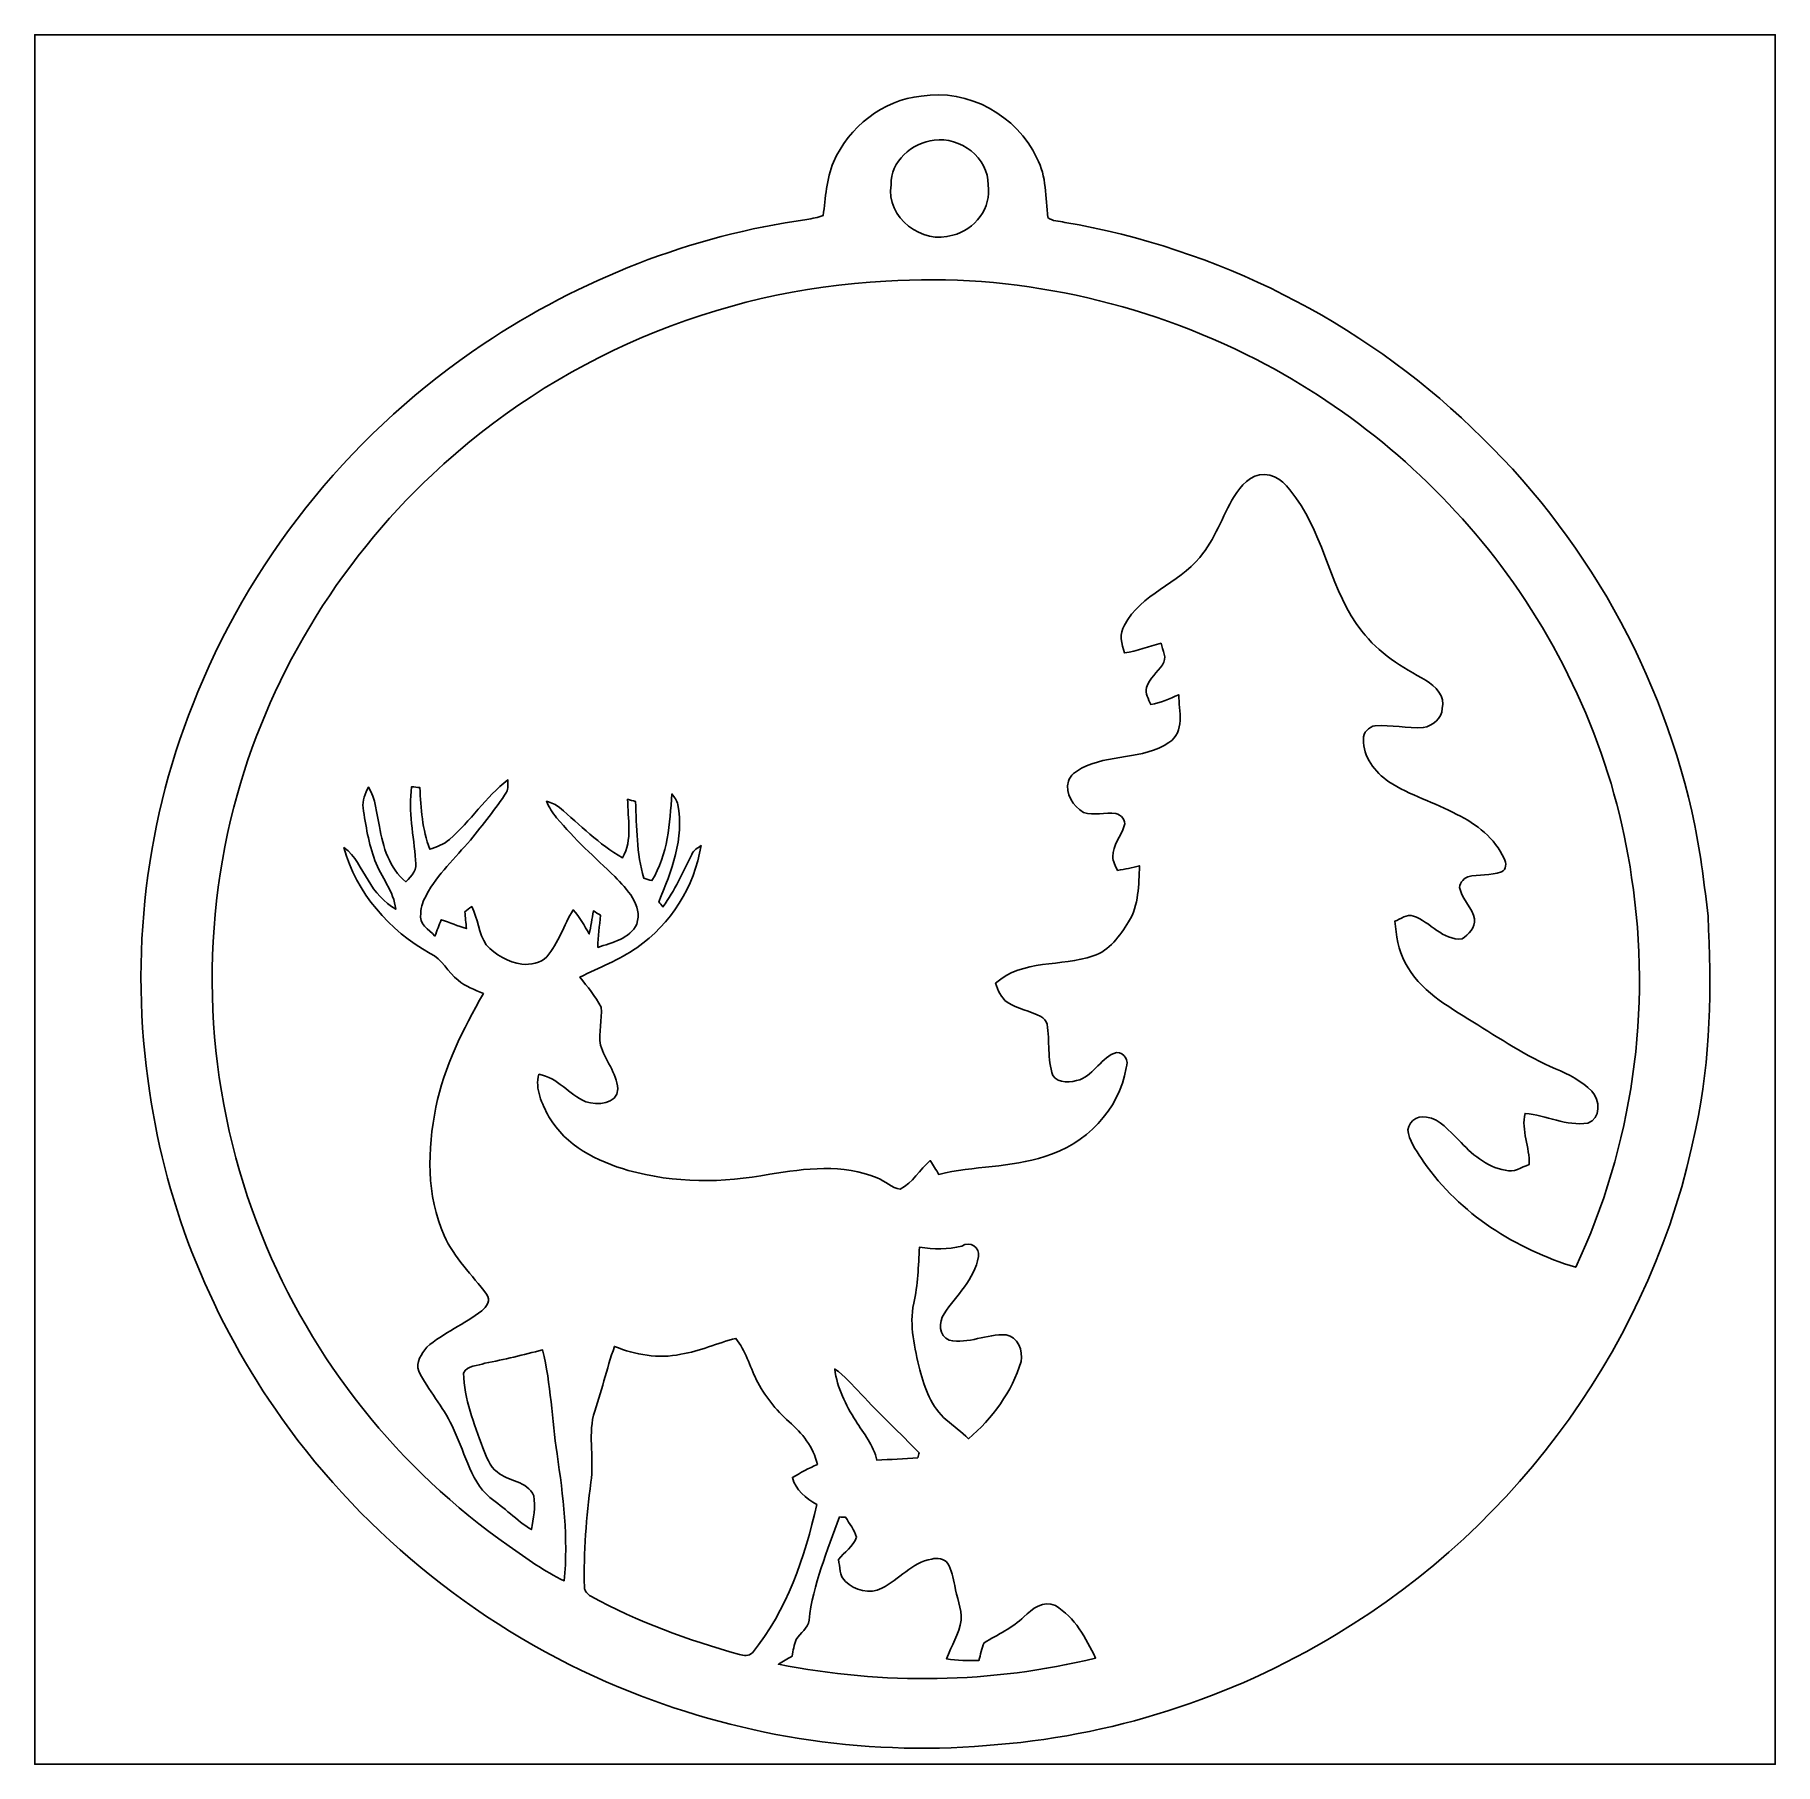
# Model space of a CAD drawing. Header units: centimetres. Extents: x -16.8 to 16.8, y -16.7 to 16.7.
import ezdxf

# ---------------------------------------------------------------- set-up
doc = ezdxf.new("R2010")
doc.units = ezdxf.units.CM
doc.header["$MEASUREMENT"] = 0
doc.layers.add('Layer 1', color=7, linetype='Continuous')

msp = doc.modelspace()

# ---------------------------------------------------------------- linework, layer by layer
at = {"layer": 'Layer 1', "color": 7}
for points, knots in [([(-16.77458, 16.66875), (-16.77458, 16.66875), (16.77458, 16.66875), (16.77458, 16.66875), (16.77458, 16.66875), (16.77458, 16.66875), (16.77458, -16.66875), (16.77458, -16.66875), (16.77458, -16.66875), (16.77458, -16.66875), (-16.77458, -16.66875), (-16.77458, -16.66875), (-16.77458, -16.66875), (-16.77458, -16.66875), (-16.77458, 16.66875), (-16.77458, 16.66875), (-16.77458, 16.66875), (-16.77458, 16.66875), (-16.77458, 16.66875), (-16.77458, 16.66875)], [0, 0, 0, 0, 0.16666667, 0.16666667, 0.16666667, 0.16666667, 0.33333333, 0.33333333, 0.33333333, 0.33333333, 0.5, 0.5, 0.5, 0.5, 0.66666667, 0.66666667, 0.66666667, 0.66666667, 1, 1, 1, 1]), ([(0.31433, 15.48694), (-0.42933, 15.41498), (-1.08232, 14.88969), (-1.37901, 14.21483), (-1.37901, 14.21483), (-1.52012, 13.88992), (-1.52718, 13.52797), (-1.57798, 13.18366), (-1.57798, 13.18366), (-1.67816, 13.14309), (-1.78647, 13.13004), (-1.89159, 13.10957), (-1.89159, 13.10957), (-4.11868, 12.79878), (-6.26392, 11.95529), (-8.12976, 10.70398), (-8.12976, 10.70398), (-10.57028, 9.07803), (-12.51903, 6.71689), (-13.63133, 4.00226), (-13.63133, 4.00226), (-14.64028, 1.5875), (-14.96166, -1.10631), (-14.5609, -3.69147), (-14.5609, -3.69147), (-14.24623, -5.963), (-13.33676, -8.13576), (-12.01526, -10.00372), (-12.01526, -10.00372), (-10.38472, -12.28619), (-8.10895, -14.10688), (-5.51674, -15.18144), (-5.51674, -15.18144), (-3.2893, -16.11489), (-0.83996, -16.51247), (1.56845, -16.30892), (1.56845, -16.30892), (3.94406, -16.14664), (6.27627, -15.40475), (8.31039, -14.16685), (8.31039, -14.16685), (11.83711, -12.06465), (14.44731, -8.45009), (15.24282, -4.4129), (15.24282, -4.4129), (15.53527, -3.07093), (15.54903, -1.68945), (15.47954, -0.3235), (15.47954, -0.3235), (15.41251, 0.26282), (15.34336, 0.85055), (15.22342, 1.4291), (15.22342, 1.4291), (14.62546, 4.34446), (13.09723, 7.05767), (10.92729, 9.09285), (10.92729, 9.09285), (8.78311, 11.15272), (6.01204, 12.55466), (3.08046, 13.05348), (3.08046, 13.05348), (2.96898, 13.07994), (2.84198, 13.07289), (2.75061, 13.14803), (2.75061, 13.14803), (2.71286, 13.53326), (2.72627, 13.9386), (2.54423, 14.29244), (2.54423, 14.29244), (2.16076, 15.11088), (1.21638, 15.63899), (0.31433, 15.48694)], [0, 0, 0, 0, 0.05263158, 0.05263158, 0.05263158, 0.05263158, 0.10526316, 0.10526316, 0.10526316, 0.10526316, 0.15789474, 0.15789474, 0.15789474, 0.15789474, 0.21052632, 0.21052632, 0.21052632, 0.21052632, 0.26315789, 0.26315789, 0.26315789, 0.26315789, 0.31578947, 0.31578947, 0.31578947, 0.31578947, 0.36842105, 0.36842105, 0.36842105, 0.36842105, 0.42105263, 0.42105263, 0.42105263, 0.42105263, 0.47368421, 0.47368421, 0.47368421, 0.47368421, 0.52631579, 0.52631579, 0.52631579, 0.52631579, 0.57894737, 0.57894737, 0.57894737, 0.57894737, 0.63157895, 0.63157895, 0.63157895, 0.63157895, 0.68421053, 0.68421053, 0.68421053, 0.68421053, 0.73684211, 0.73684211, 0.73684211, 0.73684211, 0.78947368, 0.78947368, 0.78947368, 0.78947368, 0.84210526, 0.84210526, 0.84210526, 0.84210526, 0.89473684, 0.89473684, 0.89473684, 0.89473684, 1, 1, 1, 1]), ([(0.56268, 14.63922), (1.06398, 14.70625), (1.60796, 14.29985), (1.60408, 13.77562), (1.60408, 13.77562), (1.67569, 13.33676), (1.34091, 12.90496), (0.91969, 12.80619), (0.91969, 12.80619), (0.33584, 12.61181), (-0.37183, 13.14697), (-0.26705, 13.77597), (-0.26705, 13.77597), (-0.29422, 14.22859), (0.14323, 14.5863), (0.56268, 14.63922)], [0, 0, 0, 0, 0.2, 0.2, 0.2, 0.2, 0.4, 0.4, 0.4, 0.4, 0.6, 0.6, 0.6, 0.6, 1, 1, 1, 1]), ([(-0.37183, 11.91789), (2.0895, 12.08476), (4.58082, 11.5316), (6.77263, 10.40941), (6.77263, 10.40941), (8.61554, 9.46291), (10.23585, 8.09166), (11.48574, 6.44031), (11.48574, 6.44031), (12.79913, 4.68136), (13.6966, 2.60209), (14.00739, 0.42545), (14.00739, 0.42545), (14.39898, -2.11384), (14.02433, -4.76426), (12.93001, -7.08942), (12.93001, -7.08942), (11.77537, -6.74264), (10.69693, -6.06037), (10.00266, -5.06095), (10.00266, -5.06095), (9.88695, -4.88738), (9.75395, -4.71558), (9.70315, -4.50991), (9.70315, -4.50991), (9.64741, -4.31871), (9.8746, -4.14761), (10.0517, -4.19559), (10.0517, -4.19559), (10.32016, -4.23228), (10.48985, -4.46299), (10.67329, -4.63691), (10.67329, -4.63691), (10.916, -4.89832), (11.20669, -5.1562), (11.5697, -5.21723), (11.5697, -5.21723), (11.73692, -5.27085), (11.88191, -5.16361), (12.03007, -5.10893), (12.03007, -5.10893), (12.04912, -4.77696), (11.87238, -4.4517), (11.95387, -4.12221), (11.95387, -4.12221), (12.36239, -4.16137), (12.74762, -4.3755), (13.16567, -4.31024), (13.16567, -4.31024), (13.41896, -4.22769), (13.40062, -3.85904), (13.23763, -3.6957), (13.23763, -3.6957), (13.04466, -3.49532), (12.79313, -3.37009), (12.53984, -3.26425), (12.53984, -3.26425), (11.97575, -3.02154), (11.46457, -2.67723), (10.94387, -2.35585), (10.94387, -2.35585), (10.45527, -2.05176), (9.91623, -1.7526), (9.64424, -1.21955), (9.64424, -1.21955), (9.49819, -0.97861), (9.47879, -0.69215), (9.44069, -0.42086), (9.44069, -0.42086), (9.55569, -0.38065), (9.67281, -0.27164), (9.80228, -0.31926), (9.80228, -0.31926), (10.13178, -0.43286), (10.35967, -0.79304), (10.73891, -0.76094), (10.73891, -0.76094), (10.86062, -0.67381), (10.99714, -0.53975), (10.98127, -0.37571), (10.98127, -0.37571), (10.93505, -0.16616), (10.75902, -0.01446), (10.69975, 0.19015), (10.69975, 0.19015), (10.662, 0.29492), (10.75584, 0.39899), (10.84756, 0.43533), (10.84756, 0.43533), (11.05782, 0.49354), (11.28959, 0.4572), (11.49597, 0.5334), (11.49597, 0.5334), (11.60074, 0.57291), (11.59334, 0.70626), (11.54994, 0.78952), (11.54994, 0.78952), (11.37073, 1.18039), (11.0176, 1.45979), (10.63625, 1.64042), (10.63625, 1.64042), (10.21045, 1.87501), (9.73208, 2.00166), (9.32427, 2.27083), (9.32427, 2.27083), (9.06216, 2.4578), (8.8265, 2.7492), (8.83744, 3.08892), (8.83744, 3.08892), (8.82932, 3.21698), (8.94115, 3.33022), (9.06321, 3.34998), (9.06321, 3.34998), (9.37295, 3.36621), (9.68022, 3.29988), (9.98996, 3.31435), (9.98996, 3.31435), (10.16847, 3.34716), (10.35121, 3.48968), (10.35614, 3.68441), (10.35614, 3.68441), (10.42776, 3.91195), (10.22174, 4.11304), (10.04394, 4.22451), (10.04394, 4.22451), (9.58603, 4.47252), (9.12636, 4.75192), (8.8078, 5.17419), (8.8078, 5.17419), (8.20067, 5.93584), (8.10683, 6.96348), (7.53251, 7.74453), (7.53251, 7.74453), (7.39211, 7.94844), (7.20337, 8.18586), (6.93208, 8.19467), (6.93208, 8.19467), (6.66679, 8.19432), (6.47065, 7.97913), (6.34259, 7.76993), (6.34259, 7.76993), (6.11223, 7.3847), (5.98029, 6.93879), (5.68219, 6.59483), (5.68219, 6.59483), (5.26627, 6.08259), (4.5526, 5.88998), (4.23086, 5.29026), (4.23086, 5.29026), (4.12609, 5.12692), (4.17266, 4.92407), (4.23263, 4.75262), (4.23263, 4.75262), (4.47463, 4.78649), (4.70006, 4.8835), (4.93677, 4.93959), (4.93677, 4.93959), (4.96535, 4.80836), (5.06236, 4.64785), (4.96323, 4.52649), (4.96323, 4.52649), (4.86516, 4.37903), (4.71064, 4.26297), (4.65843, 4.08728), (4.65843, 4.08728), (4.62421, 3.97228), (4.69829, 3.86362), (4.73675, 3.7592), (4.73675, 3.7592), (4.92689, 3.78989), (5.10117, 3.87068), (5.27579, 3.94688), (5.27579, 3.94688), (5.28214, 3.63467), (5.40067, 3.23638), (5.08882, 3.02613), (5.08882, 3.02613), (4.58823, 2.68393), (3.92536, 2.81129), (3.39972, 2.52871), (3.39972, 2.52871), (3.30024, 2.46839), (3.18523, 2.39959), (3.14995, 2.28), (3.14995, 2.28), (3.07693, 2.04188), (3.24591, 1.79987), (3.43958, 1.67816), (3.43958, 1.67816), (3.64137, 1.61502), (3.85727, 1.68028), (4.06365, 1.65664), (4.06365, 1.65664), (4.16631, 1.63795), (4.26685, 1.52576), (4.22628, 1.41817), (4.22628, 1.41817), (4.16666, 1.21497), (4.00438, 1.04916), (4.00509, 0.82762), (4.00509, 0.82762), (4.00473, 0.7306), (4.05906, 0.64594), (4.09787, 0.56021), (4.09787, 0.56021), (4.23933, 0.58385), (4.38115, 0.61348), (4.52014, 0.65017), (4.52014, 0.65017), (4.50674, 0.28363), (4.5085, -0.10724), (4.31094, -0.43039), (4.31094, -0.43039), (4.14549, -0.69921), (3.94088, -0.98425), (3.62797, -1.08867), (3.62797, -1.08867), (3.00919, -1.30175), (2.2673, -1.14441), (1.74625, -1.61466), (1.74625, -1.61466), (1.79211, -1.74943), (1.84997, -1.89054), (1.96674, -1.98049), (1.96674, -1.98049), (2.17064, -2.10009), (2.40418, -2.15265), (2.61585, -2.25601), (2.61585, -2.25601), (2.67229, -2.28847), (2.7245, -2.33892), (2.73967, -2.40489), (2.73967, -2.40489), (2.79047, -2.73226), (2.74285, -3.07552), (2.84868, -3.39443), (2.84868, -3.39443), (2.96192, -3.55635), (3.20393, -3.52531), (3.36867, -3.47416), (3.36867, -3.47416), (3.65548, -3.37079), (3.78178, -3.03601), (4.07917, -2.94675), (4.07917, -2.94675), (4.22663, -2.94393), (4.32364, -3.11079), (4.26402, -3.24732), (4.26402, -3.24732), (4.12856, -4.05624), (3.47768, -4.72828), (2.69663, -4.95159), (2.69663, -4.95159), (2.03376, -5.17066), (1.32539, -5.13574), (0.65158, -5.29943), (0.65158, -5.29943), (0.5969, -5.21088), (0.54363, -5.12163), (0.48824, -5.03379), (0.48824, -5.03379), (0.28293, -5.20418), (0.15028, -5.46276), (-0.09349, -5.58341), (-0.09349, -5.58341), (-0.25823, -5.56331), (-0.38206, -5.42678), (-0.53481, -5.36857), (-0.53481, -5.36857), (-1.19239, -5.09094), (-1.92511, -5.18407), (-2.60738, -5.29555), (-2.60738, -5.29555), (-3.50696, -5.46911), (-4.44853, -5.47123), (-5.334, -5.22182), (-5.334, -5.22182), (-5.93266, -5.0479), (-6.54438, -4.74698), (-6.86611, -4.18677), (-6.86611, -4.18677), (-6.99417, -3.937), (-7.14022, -3.65407), (-7.05661, -3.36797), (-7.05661, -3.36797), (-6.69749, -3.43323), (-6.47735, -3.75814), (-6.15562, -3.89749), (-6.15562, -3.89749), (-5.92878, -3.96275), (-5.55907, -3.96169), (-5.53261, -3.64772), (-5.53261, -3.64772), (-5.56507, -3.34222), (-5.77921, -3.0928), (-5.87234, -2.8067), (-5.87234, -2.8067), (-5.90479, -2.56364), (-5.83459, -2.31669), (-5.85611, -2.07363), (-5.85611, -2.07363), (-5.96971, -1.86549), (-6.12105, -1.6824), (-6.26569, -1.49613), (-6.26569, -1.49613), (-5.89739, -1.3148), (-5.50933, -1.16805), (-5.17243, -0.92886), (-5.17243, -0.92886), (-4.51097, -0.47907), (-4.058, 0.24906), (-3.93065, 1.03823), (-3.93065, 1.03823), (-3.99944, 0.99307), (-4.07846, 0.95038), (-4.11233, 0.87066), (-4.11233, 0.87066), (-4.27496, 0.52211), (-4.43971, 0.17216), (-4.66549, -0.14182), (-4.66549, -0.14182), (-4.69194, -0.10866), (-4.71805, -0.0762), (-4.74451, -0.04339), (-4.74451, -0.04339), (-4.49509, 0.5461), (-4.25873, 1.17828), (-4.37762, 1.83056), (-4.37762, 1.83056), (-4.39526, 1.90888), (-4.44676, 1.97238), (-4.49404, 2.03482), (-4.49404, 2.03482), (-4.53355, 1.46473), (-4.56918, 0.8636), (-4.87998, 0.36407), (-4.87998, 0.36407), (-4.93148, 0.37959), (-4.98263, 0.39476), (-5.03414, 0.40958), (-5.03414, 0.40958), (-5.17913, 0.88971), (-5.16819, 1.39383), (-5.19677, 1.88948), (-5.19677, 1.88948), (-5.24686, 1.90394), (-5.29661, 1.91876), (-5.34635, 1.93287), (-5.34635, 1.93287), (-5.34635, 1.55575), (-5.2451, 1.15006), (-5.44583, 0.80257), (-5.44583, 0.80257), (-5.89703, 1.06327), (-6.26357, 1.44004), (-6.65939, 1.77341), (-6.65939, 1.77341), (-6.731, 1.83444), (-6.82025, 1.8669), (-6.90845, 1.89406), (-6.90845, 1.89406), (-6.86541, 1.77659), (-6.79521, 1.67217), (-6.71513, 1.57656), (-6.71513, 1.57656), (-6.37293, 1.16699), (-5.97782, 0.80716), (-5.59082, 0.44168), (-5.59082, 0.44168), (-5.36434, 0.1972), (-5.05284, -0.10442), (-5.17172, -0.47237), (-5.17172, -0.47237), (-5.29978, -0.75706), (-5.65079, -0.83044), (-5.91996, -0.92216), (-5.91996, -0.92216), (-5.92138, -0.71402), (-5.88574, -0.50835), (-5.87022, -0.30163), (-5.87022, -0.30163), (-5.91608, -0.27411), (-5.96159, -0.24659), (-6.00745, -0.21978), (-6.00745, -0.21978), (-6.03321, -0.36795), (-6.05402, -0.51753), (-6.08789, -0.66428), (-6.08789, -0.66428), (-6.18314, -0.50483), (-6.2671, -0.3362), (-6.3948, -0.19932), (-6.3948, -0.19932), (-6.5786, -0.49248), (-6.67773, -0.83749), (-6.90704, -1.10208), (-6.90704, -1.10208), (-7.02345, -1.2379), (-7.21889, -1.25942), (-7.38611, -1.24813), (-7.38611, -1.24813), (-7.64999, -1.21214), (-7.89376, -1.06998), (-8.07085, -0.87383), (-8.07085, -0.87383), (-8.22254, -0.65123), (-8.22854, -0.37006), (-8.35272, -0.13511), (-8.35272, -0.13511), (-8.39682, -0.16863), (-8.44021, -0.20285), (-8.48431, -0.23707), (-8.48431, -0.23707), (-8.47513, -0.34361), (-8.46349, -0.45367), (-8.45361, -0.56127), (-8.45361, -0.56127), (-8.61801, -0.51082), (-8.77535, -0.44062), (-8.94009, -0.39123), (-8.94009, -0.39123), (-8.98137, -0.4953), (-9.02159, -0.59972), (-9.0611, -0.70485), (-9.0611, -0.70485), (-9.18104, -0.57856), (-9.38142, -0.47343), (-9.33238, -0.26353), (-9.33238, -0.26353), (-9.33944, -0.13723), (-9.28088, -0.02011), (-9.22443, 0.08819), (-9.22443, 0.08819), (-9.00853, 0.49036), (-8.67057, 0.80186), (-8.37847, 1.14582), (-8.37847, 1.14582), (-8.14105, 1.44992), (-7.88705, 1.74308), (-7.68209, 2.07081), (-7.68209, 2.07081), (-7.64046, 2.14136), (-7.65775, 2.22709), (-7.65528, 2.3047), (-7.65528, 2.3047), (-8.08461, 1.97908), (-8.37389, 1.50954), (-8.78099, 1.15958), (-8.78099, 1.15958), (-8.88929, 1.06433), (-9.02653, 1.01071), (-9.1627, 0.96979), (-9.1627, 0.96979), (-9.30134, 1.34973), (-9.3345, 1.75542), (-9.35002, 2.15618), (-9.35002, 2.15618), (-9.40364, 2.16218), (-9.45727, 2.16782), (-9.51089, 2.17346), (-9.51089, 2.17346), (-9.57898, 1.69827), (-9.46468, 1.22978), (-9.43786, 0.75777), (-9.43786, 0.75777), (-9.38565, 0.58208), (-9.51583, 0.45579), (-9.6199, 0.34219), (-9.6199, 0.34219), (-9.94339, 0.60008), (-10.06263, 1.01529), (-10.13001, 1.40511), (-10.13001, 1.40511), (-10.18822, 1.66158), (-10.19775, 1.94063), (-10.34344, 2.16782), (-10.34344, 2.16782), (-10.40518, 2.04435), (-10.46868, 1.90888), (-10.44504, 1.76671), (-10.44504, 1.76671), (-10.39777, 1.42381), (-10.33639, 1.07844), (-10.21821, 0.75177), (-10.21821, 0.75177), (-10.09826, 0.43286), (-9.85273, 0.1591), (-9.81675, -0.18944), (-9.81675, -0.18944), (-10.04041, -0.05256), (-10.21962, 0.1464), (-10.35085, 0.37183), (-10.35085, 0.37183), (-10.49479, 0.58702), (-10.58933, 0.85231), (-10.81476, 1.00013), (-10.81476, 1.00013), (-10.5851, 0.12665), (-9.93211, -0.60149), (-9.15458, -1.03964), (-9.15458, -1.03964), (-8.91893, -1.15006), (-8.81345, -1.40229), (-8.61378, -1.5561), (-8.61378, -1.5561), (-8.47443, -1.68134), (-8.29381, -1.73637), (-8.12729, -1.81398), (-8.12729, -1.81398), (-8.51782, -2.50261), (-8.88859, -3.22051), (-9.04099, -4.00473), (-9.04099, -4.00473), (-9.21173, -4.82071), (-9.22584, -5.70548), (-8.8833, -6.48018), (-8.8833, -6.48018), (-8.68856, -6.90845), (-8.34214, -7.23618), (-8.06732, -7.61012), (-8.06732, -7.61012), (-7.97631, -7.71807), (-8.06415, -7.85636), (-8.15975, -7.92621), (-8.15975, -7.92621), (-8.49171, -8.19185), (-8.89847, -8.3499), (-9.21844, -8.63247), (-9.21844, -8.63247), (-9.32145, -8.75841), (-9.43681, -8.91963), (-9.37401, -9.09249), (-9.37401, -9.09249), (-9.18986, -9.4615), (-8.90446, -9.77089), (-8.73196, -10.14659), (-8.73196, -10.14659), (-8.49595, -10.60838), (-8.40493, -11.16789), (-8.00488, -11.52807), (-8.00488, -11.52807), (-7.72583, -11.71893), (-7.48947, -11.96728), (-7.20302, -12.14755), (-7.20302, -12.14755), (-7.15786, -11.93341), (-7.12505, -11.71011), (-7.15433, -11.49315), (-7.15433, -11.49315), (-7.28274, -11.20457), (-7.64505, -11.22221), (-7.86024, -11.03595), (-7.86024, -11.03595), (-8.01617, -10.92729), (-8.06591, -10.73362), (-8.13682, -10.56852), (-8.13682, -10.56852), (-8.31003, -10.10497), (-8.49665, -9.62942), (-8.50865, -9.12918), (-8.50865, -9.12918), (-8.44515, -8.97255), (-8.22784, -8.99901), (-8.09872, -8.94115), (-8.09872, -8.94115), (-7.72478, -8.86883), (-7.35577, -8.77641), (-6.98676, -8.68327), (-6.98676, -8.68327), (-6.82272, -9.34014), (-6.80755, -10.02065), (-6.70736, -10.68776), (-6.70736, -10.68776), (-6.58777, -11.49562), (-6.49111, -12.31512), (-6.56802, -13.13251), (-6.56802, -13.13251), (-6.95254, -12.96247), (-7.28486, -12.69753), (-7.63305, -12.46752), (-7.63305, -12.46752), (-9.75219, -10.98127), (-11.43635, -8.8773), (-12.40014, -6.47347), (-12.40014, -6.47347), (-13.45177, -3.87385), (-13.64333, -0.93133), (-12.93566, 1.78294), (-12.93566, 1.78294), (-12.30524, 4.22663), (-10.94811, 6.46747), (-9.11084, 8.19362), (-9.11084, 8.19362), (-6.76099, 10.41682), (-3.60327, 11.76373), (-0.37183, 11.91789)], [0, 0, 0, 0, 0.00666667, 0.00666667, 0.00666667, 0.00666667, 0.01333333, 0.01333333, 0.01333333, 0.01333333, 0.02, 0.02, 0.02, 0.02, 0.02666667, 0.02666667, 0.02666667, 0.02666667, 0.03333333, 0.03333333, 0.03333333, 0.03333333, 0.04, 0.04, 0.04, 0.04, 0.04666667, 0.04666667, 0.04666667, 0.04666667, 0.05333333, 0.05333333, 0.05333333, 0.05333333, 0.06, 0.06, 0.06, 0.06, 0.06666667, 0.06666667, 0.06666667, 0.06666667, 0.07333333, 0.07333333, 0.07333333, 0.07333333, 0.08, 0.08, 0.08, 0.08, 0.08666667, 0.08666667, 0.08666667, 0.08666667, 0.09333333, 0.09333333, 0.09333333, 0.09333333, 0.1, 0.1, 0.1, 0.1, 0.10666667, 0.10666667, 0.10666667, 0.10666667, 0.11333333, 0.11333333, 0.11333333, 0.11333333, 0.12, 0.12, 0.12, 0.12, 0.12666667, 0.12666667, 0.12666667, 0.12666667, 0.13333333, 0.13333333, 0.13333333, 0.13333333, 0.14, 0.14, 0.14, 0.14, 0.14666667, 0.14666667, 0.14666667, 0.14666667, 0.15333333, 0.15333333, 0.15333333, 0.15333333, 0.16, 0.16, 0.16, 0.16, 0.16666667, 0.16666667, 0.16666667, 0.16666667, 0.17333333, 0.17333333, 0.17333333, 0.17333333, 0.18, 0.18, 0.18, 0.18, 0.18666667, 0.18666667, 0.18666667, 0.18666667, 0.19333333, 0.19333333, 0.19333333, 0.19333333, 0.2, 0.2, 0.2, 0.2, 0.20666667, 0.20666667, 0.20666667, 0.20666667, 0.21333333, 0.21333333, 0.21333333, 0.21333333, 0.22, 0.22, 0.22, 0.22, 0.22666667, 0.22666667, 0.22666667, 0.22666667, 0.23333333, 0.23333333, 0.23333333, 0.23333333, 0.24, 0.24, 0.24, 0.24, 0.24666667, 0.24666667, 0.24666667, 0.24666667, 0.25333333, 0.25333333, 0.25333333, 0.25333333, 0.26, 0.26, 0.26, 0.26, 0.26666667, 0.26666667, 0.26666667, 0.26666667, 0.27333333, 0.27333333, 0.27333333, 0.27333333, 0.28, 0.28, 0.28, 0.28, 0.28666667, 0.28666667, 0.28666667, 0.28666667, 0.29333333, 0.29333333, 0.29333333, 0.29333333, 0.3, 0.3, 0.3, 0.3, 0.30666667, 0.30666667, 0.30666667, 0.30666667, 0.31333333, 0.31333333, 0.31333333, 0.31333333, 0.32, 0.32, 0.32, 0.32, 0.32666667, 0.32666667, 0.32666667, 0.32666667, 0.33333333, 0.33333333, 0.33333333, 0.33333333, 0.34, 0.34, 0.34, 0.34, 0.34666667, 0.34666667, 0.34666667, 0.34666667, 0.35333333, 0.35333333, 0.35333333, 0.35333333, 0.36, 0.36, 0.36, 0.36, 0.36666667, 0.36666667, 0.36666667, 0.36666667, 0.37333333, 0.37333333, 0.37333333, 0.37333333, 0.38, 0.38, 0.38, 0.38, 0.38666667, 0.38666667, 0.38666667, 0.38666667, 0.39333333, 0.39333333, 0.39333333, 0.39333333, 0.4, 0.4, 0.4, 0.4, 0.40666667, 0.40666667, 0.40666667, 0.40666667, 0.41333333, 0.41333333, 0.41333333, 0.41333333, 0.42, 0.42, 0.42, 0.42, 0.42666667, 0.42666667, 0.42666667, 0.42666667, 0.43333333, 0.43333333, 0.43333333, 0.43333333, 0.44, 0.44, 0.44, 0.44, 0.44666667, 0.44666667, 0.44666667, 0.44666667, 0.45333333, 0.45333333, 0.45333333, 0.45333333, 0.46, 0.46, 0.46, 0.46, 0.46666667, 0.46666667, 0.46666667, 0.46666667, 0.47333333, 0.47333333, 0.47333333, 0.47333333, 0.48, 0.48, 0.48, 0.48, 0.48666667, 0.48666667, 0.48666667, 0.48666667, 0.49333333, 0.49333333, 0.49333333, 0.49333333, 0.5, 0.5, 0.5, 0.5, 0.50666667, 0.50666667, 0.50666667, 0.50666667, 0.51333333, 0.51333333, 0.51333333, 0.51333333, 0.52, 0.52, 0.52, 0.52, 0.52666667, 0.52666667, 0.52666667, 0.52666667, 0.53333333, 0.53333333, 0.53333333, 0.53333333, 0.54, 0.54, 0.54, 0.54, 0.54666667, 0.54666667, 0.54666667, 0.54666667, 0.55333333, 0.55333333, 0.55333333, 0.55333333, 0.56, 0.56, 0.56, 0.56, 0.56666667, 0.56666667, 0.56666667, 0.56666667, 0.57333333, 0.57333333, 0.57333333, 0.57333333, 0.58, 0.58, 0.58, 0.58, 0.58666667, 0.58666667, 0.58666667, 0.58666667, 0.59333333, 0.59333333, 0.59333333, 0.59333333, 0.6, 0.6, 0.6, 0.6, 0.60666667, 0.60666667, 0.60666667, 0.60666667, 0.61333333, 0.61333333, 0.61333333, 0.61333333, 0.62, 0.62, 0.62, 0.62, 0.62666667, 0.62666667, 0.62666667, 0.62666667, 0.63333333, 0.63333333, 0.63333333, 0.63333333, 0.64, 0.64, 0.64, 0.64, 0.64666667, 0.64666667, 0.64666667, 0.64666667, 0.65333333, 0.65333333, 0.65333333, 0.65333333, 0.66, 0.66, 0.66, 0.66, 0.66666667, 0.66666667, 0.66666667, 0.66666667, 0.67333333, 0.67333333, 0.67333333, 0.67333333, 0.68, 0.68, 0.68, 0.68, 0.68666667, 0.68666667, 0.68666667, 0.68666667, 0.69333333, 0.69333333, 0.69333333, 0.69333333, 0.7, 0.7, 0.7, 0.7, 0.70666667, 0.70666667, 0.70666667, 0.70666667, 0.71333333, 0.71333333, 0.71333333, 0.71333333, 0.72, 0.72, 0.72, 0.72, 0.72666667, 0.72666667, 0.72666667, 0.72666667, 0.73333333, 0.73333333, 0.73333333, 0.73333333, 0.74, 0.74, 0.74, 0.74, 0.74666667, 0.74666667, 0.74666667, 0.74666667, 0.75333333, 0.75333333, 0.75333333, 0.75333333, 0.76, 0.76, 0.76, 0.76, 0.76666667, 0.76666667, 0.76666667, 0.76666667, 0.77333333, 0.77333333, 0.77333333, 0.77333333, 0.78, 0.78, 0.78, 0.78, 0.78666667, 0.78666667, 0.78666667, 0.78666667, 0.79333333, 0.79333333, 0.79333333, 0.79333333, 0.8, 0.8, 0.8, 0.8, 0.80666667, 0.80666667, 0.80666667, 0.80666667, 0.81333333, 0.81333333, 0.81333333, 0.81333333, 0.82, 0.82, 0.82, 0.82, 0.82666667, 0.82666667, 0.82666667, 0.82666667, 0.83333333, 0.83333333, 0.83333333, 0.83333333, 0.84, 0.84, 0.84, 0.84, 0.84666667, 0.84666667, 0.84666667, 0.84666667, 0.85333333, 0.85333333, 0.85333333, 0.85333333, 0.86, 0.86, 0.86, 0.86, 0.86666667, 0.86666667, 0.86666667, 0.86666667, 0.87333333, 0.87333333, 0.87333333, 0.87333333, 0.88, 0.88, 0.88, 0.88, 0.88666667, 0.88666667, 0.88666667, 0.88666667, 0.89333333, 0.89333333, 0.89333333, 0.89333333, 0.9, 0.9, 0.9, 0.9, 0.90666667, 0.90666667, 0.90666667, 0.90666667, 0.91333333, 0.91333333, 0.91333333, 0.91333333, 0.92, 0.92, 0.92, 0.92, 0.92666667, 0.92666667, 0.92666667, 0.92666667, 0.93333333, 0.93333333, 0.93333333, 0.93333333, 0.94, 0.94, 0.94, 0.94, 0.94666667, 0.94666667, 0.94666667, 0.94666667, 0.95333333, 0.95333333, 0.95333333, 0.95333333, 0.96, 0.96, 0.96, 0.96, 0.96666667, 0.96666667, 0.96666667, 0.96666667, 0.97333333, 0.97333333, 0.97333333, 0.97333333, 0.98, 0.98, 0.98, 0.98, 0.98666667, 0.98666667, 0.98666667, 0.98666667, 1, 1, 1, 1]), ([(1.09467, -6.68126), (1.25624, -6.57013), (1.44745, -6.71019), (1.41464, -6.8834), (1.41464, -6.8834), (1.34267, -7.32049), (0.99378, -7.63482), (0.75212, -7.98442), (0.75212, -7.98442), (0.64629, -8.1407), (0.64982, -8.42116), (0.85161, -8.4963), (0.85161, -8.4963), (1.22132, -8.57638), (1.57727, -8.36754), (1.94698, -8.39047), (1.94698, -8.39047), (2.17029, -8.4268), (2.28071, -8.70338), (2.23696, -8.90517), (2.23696, -8.90517), (2.0634, -9.49254), (1.68592, -10.00337), (1.22202, -10.39671), (1.22202, -10.39671), (1.09079, -10.26301), (0.94298, -10.14659), (0.79446, -10.033), (0.79446, -10.033), (0.50835, -9.78676), (0.38276, -9.41952), (0.28328, -9.06815), (0.28328, -9.06815), (0.19085, -8.6487), (0.07549, -8.21373), (0.16863, -7.78404), (0.16863, -7.78404), (0.24765, -7.42879), (0.26, -7.06473), (0.27834, -6.70313), (0.27834, -6.70313), (0.54963, -6.74194), (0.82797, -6.75428), (1.09467, -6.68126)], [0, 0, 0, 0, 0.08333333, 0.08333333, 0.08333333, 0.08333333, 0.16666667, 0.16666667, 0.16666667, 0.16666667, 0.25, 0.25, 0.25, 0.25, 0.33333333, 0.33333333, 0.33333333, 0.33333333, 0.41666667, 0.41666667, 0.41666667, 0.41666667, 0.5, 0.5, 0.5, 0.5, 0.58333333, 0.58333333, 0.58333333, 0.58333333, 0.66666667, 0.66666667, 0.66666667, 0.66666667, 0.75, 0.75, 0.75, 0.75, 0.83333333, 0.83333333, 0.83333333, 0.83333333, 1, 1, 1, 1]), ([(-4.32118, -8.76617), (-3.95464, -8.70867), (-3.61703, -8.54886), (-3.25896, -8.45996), (-3.25896, -8.45996), (-3.08222, -8.70126), (-2.98732, -8.98525), (-2.86667, -9.25548), (-2.86667, -9.25548), (-2.70969, -9.56204), (-2.49308, -9.83862), (-2.23449, -10.06616), (-2.23449, -10.06616), (-1.98543, -10.287), (-1.76213, -10.55546), (-1.6891, -10.88884), (-1.6891, -10.88884), (-1.85455, -10.96327), (-2.01224, -11.05253), (-2.16994, -11.14107), (-2.16994, -11.14107), (-2.11243, -11.38731), (-1.90394, -11.53971), (-1.70215, -11.66566), (-1.70215, -11.66566), (-1.92899, -12.68342), (-2.27436, -13.70259), (-2.94287, -14.52104), (-2.94287, -14.52104), (-3.00743, -14.59336), (-3.10938, -14.57643), (-3.19264, -14.55561), (-3.19264, -14.55561), (-4.18077, -14.27268), (-5.15549, -13.92379), (-6.05896, -13.43025), (-6.05896, -13.43025), (-6.12034, -13.39215), (-6.17714, -13.33394), (-6.1789, -13.25739), (-6.1789, -13.25739), (-6.19936, -12.58076), (-6.14151, -11.90484), (-6.05614, -11.23421), (-6.05614, -11.23421), (-5.99017, -10.80664), (-6.10341, -10.36496), (-6.00569, -9.94304), (-6.00569, -9.94304), (-5.85505, -9.50489), (-5.75028, -9.05334), (-5.60141, -8.61519), (-5.60141, -8.61519), (-5.19818, -8.77746), (-4.75156, -8.85896), (-4.32118, -8.76617)], [0, 0, 0, 0, 0.06666667, 0.06666667, 0.06666667, 0.06666667, 0.13333333, 0.13333333, 0.13333333, 0.13333333, 0.2, 0.2, 0.2, 0.2, 0.26666667, 0.26666667, 0.26666667, 0.26666667, 0.33333333, 0.33333333, 0.33333333, 0.33333333, 0.4, 0.4, 0.4, 0.4, 0.46666667, 0.46666667, 0.46666667, 0.46666667, 0.53333333, 0.53333333, 0.53333333, 0.53333333, 0.6, 0.6, 0.6, 0.6, 0.66666667, 0.66666667, 0.66666667, 0.66666667, 0.73333333, 0.73333333, 0.73333333, 0.73333333, 0.8, 0.8, 0.8, 0.8, 0.86666667, 0.86666667, 0.86666667, 0.86666667, 1, 1, 1, 1]), ([(-1.35537, -9.05193), (-1.15817, -9.17751), (-1.01459, -9.36554), (-0.85196, -9.53064), (-0.85196, -9.53064), (-0.48295, -9.91588), (-0.09701, -10.28453), (0.27446, -10.66765), (0.27446, -10.66765), (0.26741, -10.69128), (0.25365, -10.7382), (0.24659, -10.76184), (0.24659, -10.76184), (-0.01658, -10.77877), (-0.2794, -10.79535), (-0.54293, -10.80911), (-0.54293, -10.80911), (-0.60431, -10.52195), (-0.79763, -10.29335), (-0.95003, -10.05099), (-0.95003, -10.05099), (-1.14053, -9.74513), (-1.30845, -9.41352), (-1.35537, -9.05193)], [0, 0, 0, 0, 0.14285714, 0.14285714, 0.14285714, 0.14285714, 0.28571429, 0.28571429, 0.28571429, 0.28571429, 0.42857143, 0.42857143, 0.42857143, 0.42857143, 0.57142857, 0.57142857, 0.57142857, 0.57142857, 0.71428571, 0.71428571, 0.71428571, 0.71428571, 1, 1, 1, 1]), ([(-1.2633, -11.90307), (-1.23366, -11.90413), (-1.1744, -11.9066), (-1.14476, -11.90766), (-1.14476, -11.90766), (-1.07633, -12.03501), (-0.96732, -12.15037), (-0.93804, -12.29325), (-0.93804, -12.29325), (-0.98954, -12.47493), (-1.17546, -12.58006), (-1.28164, -12.7254), (-1.28164, -12.7254), (-1.25448, -12.86369), (-1.26541, -13.03972), (-1.149, -13.14379), (-1.149, -13.14379), (-0.97367, -13.33006), (-0.67557, -13.39109), (-0.4445, -13.27785), (-0.4445, -13.27785), (-0.11395, -13.10852), (0.133, -12.78255), (0.5147, -12.71482), (0.5147, -12.71482), (0.61983, -12.68589), (0.75247, -12.70318), (0.82162, -12.7956), (0.82162, -12.7956), (0.90664, -12.92331), (0.92075, -13.08029), (0.95814, -13.2267), (0.95814, -13.2267), (0.9906, -13.45106), (1.09714, -13.66238), (1.08514, -13.89309), (1.08514, -13.89309), (1.04493, -14.16085), (0.88865, -14.38698), (0.80257, -14.63922), (0.80257, -14.63922), (1.00753, -14.66991), (1.21603, -14.67485), (1.42346, -14.66921), (1.42346, -14.66921), (1.45662, -14.55561), (1.47426, -14.43602), (1.52541, -14.32877), (1.52541, -14.32877), (1.78611, -14.17144), (2.06975, -14.04267), (2.29129, -13.82713), (2.29129, -13.82713), (2.44863, -13.68249), (2.67229, -13.49234), (2.89807, -13.61193), (2.89807, -13.61193), (3.27625, -13.83347), (3.48932, -14.23882), (3.67277, -14.62193), (3.67277, -14.62193), (1.67816, -15.11653), (-0.42686, -15.14087), (-2.44087, -14.74117), (-2.44087, -14.74117), (-2.3555, -14.68437), (-2.26554, -14.63569), (-2.17523, -14.58842), (-2.17523, -14.58842), (-2.15159, -14.47906), (-2.14489, -14.36617), (-2.09797, -14.26492), (-2.09797, -14.26492), (-2.02142, -14.13686), (-1.87219, -14.05114), (-1.84785, -13.89415), (-1.84785, -13.89415), (-1.78118, -13.19989), (-1.48978, -12.55501), (-1.2633, -11.90307)], [0, 0, 0, 0, 0.04761905, 0.04761905, 0.04761905, 0.04761905, 0.0952381, 0.0952381, 0.0952381, 0.0952381, 0.14285714, 0.14285714, 0.14285714, 0.14285714, 0.19047619, 0.19047619, 0.19047619, 0.19047619, 0.23809524, 0.23809524, 0.23809524, 0.23809524, 0.28571429, 0.28571429, 0.28571429, 0.28571429, 0.33333333, 0.33333333, 0.33333333, 0.33333333, 0.38095238, 0.38095238, 0.38095238, 0.38095238, 0.42857143, 0.42857143, 0.42857143, 0.42857143, 0.47619048, 0.47619048, 0.47619048, 0.47619048, 0.52380952, 0.52380952, 0.52380952, 0.52380952, 0.57142857, 0.57142857, 0.57142857, 0.57142857, 0.61904762, 0.61904762, 0.61904762, 0.61904762, 0.66666667, 0.66666667, 0.66666667, 0.66666667, 0.71428571, 0.71428571, 0.71428571, 0.71428571, 0.76190476, 0.76190476, 0.76190476, 0.76190476, 0.80952381, 0.80952381, 0.80952381, 0.80952381, 0.85714286, 0.85714286, 0.85714286, 0.85714286, 0.9047619, 0.9047619, 0.9047619, 0.9047619, 1, 1, 1, 1])]:
    msp.add_open_spline(points, degree=3, knots=knots, dxfattribs=at)
at = {"layer": 'Layer 1', "color": 251}
for points, knots in [([(0.31433, 15.48694), (1.21638, 15.63899), (2.16076, 15.11088), (2.54423, 14.29244), (2.54423, 14.29244), (2.72627, 13.9386), (2.71286, 13.53326), (2.75061, 13.14803), (2.75061, 13.14803), (2.84198, 13.07289), (2.96898, 13.07994), (3.08046, 13.05348), (3.08046, 13.05348), (6.01204, 12.55466), (8.78311, 11.15272), (10.92729, 9.09285), (10.92729, 9.09285), (13.09723, 7.05767), (14.62546, 4.34446), (15.22342, 1.4291), (15.22342, 1.4291), (15.34336, 0.85055), (15.41251, 0.26282), (15.47954, -0.3235), (15.47954, -0.3235), (15.54903, -1.68945), (15.53527, -3.07093), (15.24282, -4.4129), (15.24282, -4.4129), (14.44731, -8.45009), (11.83711, -12.06465), (8.31039, -14.16685), (8.31039, -14.16685), (6.27627, -15.40475), (3.94406, -16.14664), (1.56845, -16.30892), (1.56845, -16.30892), (-0.83996, -16.51247), (-3.2893, -16.11489), (-5.51674, -15.18144), (-5.51674, -15.18144), (-8.10895, -14.10688), (-10.38472, -12.28619), (-12.01526, -10.00372), (-12.01526, -10.00372), (-13.33676, -8.13576), (-14.24623, -5.963), (-14.5609, -3.69147), (-14.5609, -3.69147), (-14.96166, -1.10631), (-14.64028, 1.5875), (-13.63133, 4.00226), (-13.63133, 4.00226), (-12.51903, 6.71689), (-10.57028, 9.07803), (-8.12976, 10.70398), (-8.12976, 10.70398), (-6.26392, 11.95529), (-4.11868, 12.79878), (-1.89159, 13.10957), (-1.89159, 13.10957), (-1.78647, 13.13004), (-1.67816, 13.14309), (-1.57798, 13.18366), (-1.57798, 13.18366), (-1.52718, 13.52797), (-1.52012, 13.88992), (-1.37901, 14.21483), (-1.37901, 14.21483), (-1.08232, 14.88969), (-0.42933, 15.41498), (0.31433, 15.48694), (0.31433, 15.48694), (0.31433, 15.48694), (0.31433, 15.48694), (0.31433, 15.48694)], [0, 0, 0, 0, 0.05, 0.05, 0.05, 0.05, 0.1, 0.1, 0.1, 0.1, 0.15, 0.15, 0.15, 0.15, 0.2, 0.2, 0.2, 0.2, 0.25, 0.25, 0.25, 0.25, 0.3, 0.3, 0.3, 0.3, 0.35, 0.35, 0.35, 0.35, 0.4, 0.4, 0.4, 0.4, 0.45, 0.45, 0.45, 0.45, 0.5, 0.5, 0.5, 0.5, 0.55, 0.55, 0.55, 0.55, 0.6, 0.6, 0.6, 0.6, 0.65, 0.65, 0.65, 0.65, 0.7, 0.7, 0.7, 0.7, 0.75, 0.75, 0.75, 0.75, 0.8, 0.8, 0.8, 0.8, 0.85, 0.85, 0.85, 0.85, 0.9, 0.9, 0.9, 0.9, 1, 1, 1, 1]), ([(0.56268, 14.63922), (0.14323, 14.5863), (-0.29422, 14.22859), (-0.26705, 13.77597), (-0.26705, 13.77597), (-0.37183, 13.14697), (0.33584, 12.61181), (0.91969, 12.80619), (0.91969, 12.80619), (1.34091, 12.90496), (1.67569, 13.33676), (1.60408, 13.77562), (1.60408, 13.77562), (1.60796, 14.29985), (1.06398, 14.70625), (0.56268, 14.63922), (0.56268, 14.63922), (0.56268, 14.63922), (0.56268, 14.63922), (0.56268, 14.63922)], [0, 0, 0, 0, 0.16666667, 0.16666667, 0.16666667, 0.16666667, 0.33333333, 0.33333333, 0.33333333, 0.33333333, 0.5, 0.5, 0.5, 0.5, 0.66666667, 0.66666667, 0.66666667, 0.66666667, 1, 1, 1, 1]), ([(-0.37183, 11.91789), (-3.60327, 11.76373), (-6.76099, 10.41682), (-9.11084, 8.19362), (-9.11084, 8.19362), (-10.94811, 6.46747), (-12.30524, 4.22663), (-12.93566, 1.78294), (-12.93566, 1.78294), (-13.64333, -0.93133), (-13.45177, -3.87385), (-12.40014, -6.47347), (-12.40014, -6.47347), (-11.43635, -8.8773), (-9.75219, -10.98127), (-7.63305, -12.46752), (-7.63305, -12.46752), (-7.28486, -12.69753), (-6.95254, -12.96247), (-6.56802, -13.13251), (-6.56802, -13.13251), (-6.49111, -12.31512), (-6.58777, -11.49562), (-6.70736, -10.68776), (-6.70736, -10.68776), (-6.80755, -10.02065), (-6.82272, -9.34014), (-6.98676, -8.68327), (-6.98676, -8.68327), (-7.35577, -8.77641), (-7.72478, -8.86883), (-8.09872, -8.94115), (-8.09872, -8.94115), (-8.22784, -8.99901), (-8.44515, -8.97255), (-8.50865, -9.12918), (-8.50865, -9.12918), (-8.49665, -9.62942), (-8.31003, -10.10497), (-8.13682, -10.56852), (-8.13682, -10.56852), (-8.06591, -10.73362), (-8.01617, -10.92729), (-7.86024, -11.03595), (-7.86024, -11.03595), (-7.64505, -11.22221), (-7.28274, -11.20457), (-7.15433, -11.49315), (-7.15433, -11.49315), (-7.12505, -11.71011), (-7.15786, -11.93341), (-7.20302, -12.14755), (-7.20302, -12.14755), (-7.48947, -11.96728), (-7.72583, -11.71893), (-8.00488, -11.52807), (-8.00488, -11.52807), (-8.40493, -11.16789), (-8.49595, -10.60838), (-8.73196, -10.14659), (-8.73196, -10.14659), (-8.90446, -9.77089), (-9.18986, -9.4615), (-9.37401, -9.09249), (-9.37401, -9.09249), (-9.43681, -8.91963), (-9.32145, -8.75841), (-9.21844, -8.63247), (-9.21844, -8.63247), (-8.89847, -8.3499), (-8.49171, -8.19185), (-8.15975, -7.92621), (-8.15975, -7.92621), (-8.06415, -7.85636), (-7.97631, -7.71807), (-8.06732, -7.61012), (-8.06732, -7.61012), (-8.34214, -7.23618), (-8.68856, -6.90845), (-8.8833, -6.48018), (-8.8833, -6.48018), (-9.22584, -5.70548), (-9.21173, -4.82071), (-9.04099, -4.00473), (-9.04099, -4.00473), (-8.88859, -3.22051), (-8.51782, -2.50261), (-8.12729, -1.81398), (-8.12729, -1.81398), (-8.29381, -1.73637), (-8.47443, -1.68134), (-8.61378, -1.5561), (-8.61378, -1.5561), (-8.81345, -1.40229), (-8.91893, -1.15006), (-9.15458, -1.03964), (-9.15458, -1.03964), (-9.93211, -0.60149), (-10.5851, 0.12665), (-10.81476, 1.00013), (-10.81476, 1.00013), (-10.58933, 0.85231), (-10.49479, 0.58702), (-10.35085, 0.37183), (-10.35085, 0.37183), (-10.21962, 0.1464), (-10.04041, -0.05256), (-9.81675, -0.18944), (-9.81675, -0.18944), (-9.85273, 0.1591), (-10.09826, 0.43286), (-10.21821, 0.75177), (-10.21821, 0.75177), (-10.33639, 1.07844), (-10.39777, 1.42381), (-10.44504, 1.76671), (-10.44504, 1.76671), (-10.46868, 1.90888), (-10.40518, 2.04435), (-10.34344, 2.16782), (-10.34344, 2.16782), (-10.19775, 1.94063), (-10.18822, 1.66158), (-10.13001, 1.40511), (-10.13001, 1.40511), (-10.06263, 1.01529), (-9.94339, 0.60008), (-9.6199, 0.34219), (-9.6199, 0.34219), (-9.51583, 0.45579), (-9.38565, 0.58208), (-9.43786, 0.75777), (-9.43786, 0.75777), (-9.46468, 1.22978), (-9.57898, 1.69827), (-9.51089, 2.17346), (-9.51089, 2.17346), (-9.45727, 2.16782), (-9.40364, 2.16218), (-9.35002, 2.15618), (-9.35002, 2.15618), (-9.3345, 1.75542), (-9.30134, 1.34973), (-9.1627, 0.96979), (-9.1627, 0.96979), (-9.02653, 1.01071), (-8.88929, 1.06433), (-8.78099, 1.15958), (-8.78099, 1.15958), (-8.37389, 1.50954), (-8.08461, 1.97908), (-7.65528, 2.3047), (-7.65528, 2.3047), (-7.65775, 2.22709), (-7.64046, 2.14136), (-7.68209, 2.07081), (-7.68209, 2.07081), (-7.88705, 1.74308), (-8.14105, 1.44992), (-8.37847, 1.14582), (-8.37847, 1.14582), (-8.67057, 0.80186), (-9.00853, 0.49036), (-9.22443, 0.08819), (-9.22443, 0.08819), (-9.28088, -0.02011), (-9.33944, -0.13723), (-9.33238, -0.26353), (-9.33238, -0.26353), (-9.38142, -0.47343), (-9.18104, -0.57856), (-9.0611, -0.70485), (-9.0611, -0.70485), (-9.02159, -0.59972), (-8.98137, -0.4953), (-8.94009, -0.39123), (-8.94009, -0.39123), (-8.77535, -0.44062), (-8.61801, -0.51082), (-8.45361, -0.56127), (-8.45361, -0.56127), (-8.46349, -0.45367), (-8.47513, -0.34361), (-8.48431, -0.23707), (-8.48431, -0.23707), (-8.44021, -0.20285), (-8.39682, -0.16863), (-8.35272, -0.13511), (-8.35272, -0.13511), (-8.22854, -0.37006), (-8.22254, -0.65123), (-8.07085, -0.87383), (-8.07085, -0.87383), (-7.89376, -1.06998), (-7.64999, -1.21214), (-7.38611, -1.24813), (-7.38611, -1.24813), (-7.21889, -1.25942), (-7.02345, -1.2379), (-6.90704, -1.10208), (-6.90704, -1.10208), (-6.67773, -0.83749), (-6.5786, -0.49248), (-6.3948, -0.19932), (-6.3948, -0.19932), (-6.2671, -0.3362), (-6.18314, -0.50483), (-6.08789, -0.66428), (-6.08789, -0.66428), (-6.05402, -0.51753), (-6.03321, -0.36795), (-6.00745, -0.21978), (-6.00745, -0.21978), (-5.96159, -0.24659), (-5.91608, -0.27411), (-5.87022, -0.30163), (-5.87022, -0.30163), (-5.88574, -0.50835), (-5.92138, -0.71402), (-5.91996, -0.92216), (-5.91996, -0.92216), (-5.65079, -0.83044), (-5.29978, -0.75706), (-5.17172, -0.47237), (-5.17172, -0.47237), (-5.05284, -0.10442), (-5.36434, 0.1972), (-5.59082, 0.44168), (-5.59082, 0.44168), (-5.97782, 0.80716), (-6.37293, 1.16699), (-6.71513, 1.57656), (-6.71513, 1.57656), (-6.79521, 1.67217), (-6.86541, 1.77659), (-6.90845, 1.89406), (-6.90845, 1.89406), (-6.82025, 1.8669), (-6.731, 1.83444), (-6.65939, 1.77341), (-6.65939, 1.77341), (-6.26357, 1.44004), (-5.89703, 1.06327), (-5.44583, 0.80257), (-5.44583, 0.80257), (-5.2451, 1.15006), (-5.34635, 1.55575), (-5.34635, 1.93287), (-5.34635, 1.93287), (-5.29661, 1.91876), (-5.24686, 1.90394), (-5.19677, 1.88948), (-5.19677, 1.88948), (-5.16819, 1.39383), (-5.17913, 0.88971), (-5.03414, 0.40958), (-5.03414, 0.40958), (-4.98263, 0.39476), (-4.93148, 0.37959), (-4.87998, 0.36407), (-4.87998, 0.36407), (-4.56918, 0.8636), (-4.53355, 1.46473), (-4.49404, 2.03482), (-4.49404, 2.03482), (-4.44676, 1.97238), (-4.39526, 1.90888), (-4.37762, 1.83056), (-4.37762, 1.83056), (-4.25873, 1.17828), (-4.49509, 0.5461), (-4.74451, -0.04339), (-4.74451, -0.04339), (-4.71805, -0.0762), (-4.69194, -0.10866), (-4.66549, -0.14182), (-4.66549, -0.14182), (-4.43971, 0.17216), (-4.27496, 0.52211), (-4.11233, 0.87066), (-4.11233, 0.87066), (-4.07846, 0.95038), (-3.99944, 0.99307), (-3.93065, 1.03823), (-3.93065, 1.03823), (-4.058, 0.24906), (-4.51097, -0.47907), (-5.17243, -0.92886), (-5.17243, -0.92886), (-5.50933, -1.16805), (-5.89739, -1.3148), (-6.26569, -1.49613), (-6.26569, -1.49613), (-6.12105, -1.6824), (-5.96971, -1.86549), (-5.85611, -2.07363), (-5.85611, -2.07363), (-5.83459, -2.31669), (-5.90479, -2.56364), (-5.87234, -2.8067), (-5.87234, -2.8067), (-5.77921, -3.0928), (-5.56507, -3.34222), (-5.53261, -3.64772), (-5.53261, -3.64772), (-5.55907, -3.96169), (-5.92878, -3.96275), (-6.15562, -3.89749), (-6.15562, -3.89749), (-6.47735, -3.75814), (-6.69749, -3.43323), (-7.05661, -3.36797), (-7.05661, -3.36797), (-7.14022, -3.65407), (-6.99417, -3.937), (-6.86611, -4.18677), (-6.86611, -4.18677), (-6.54438, -4.74698), (-5.93266, -5.0479), (-5.334, -5.22182), (-5.334, -5.22182), (-4.44853, -5.47123), (-3.50696, -5.46911), (-2.60738, -5.29555), (-2.60738, -5.29555), (-1.92511, -5.18407), (-1.19239, -5.09094), (-0.53481, -5.36857), (-0.53481, -5.36857), (-0.38206, -5.42678), (-0.25823, -5.56331), (-0.09349, -5.58341), (-0.09349, -5.58341), (0.15028, -5.46276), (0.28293, -5.20418), (0.48824, -5.03379), (0.48824, -5.03379), (0.54363, -5.12163), (0.5969, -5.21088), (0.65158, -5.29943), (0.65158, -5.29943), (1.32539, -5.13574), (2.03376, -5.17066), (2.69663, -4.95159), (2.69663, -4.95159), (3.47768, -4.72828), (4.12856, -4.05624), (4.26402, -3.24732), (4.26402, -3.24732), (4.32364, -3.11079), (4.22663, -2.94393), (4.07917, -2.94675), (4.07917, -2.94675), (3.78178, -3.03601), (3.65548, -3.37079), (3.36867, -3.47416), (3.36867, -3.47416), (3.20393, -3.52531), (2.96192, -3.55635), (2.84868, -3.39443), (2.84868, -3.39443), (2.74285, -3.07552), (2.79047, -2.73226), (2.73967, -2.40489), (2.73967, -2.40489), (2.7245, -2.33892), (2.67229, -2.28847), (2.61585, -2.25601), (2.61585, -2.25601), (2.40418, -2.15265), (2.17064, -2.10009), (1.96674, -1.98049), (1.96674, -1.98049), (1.84997, -1.89054), (1.79211, -1.74943), (1.74625, -1.61466), (1.74625, -1.61466), (2.2673, -1.14441), (3.00919, -1.30175), (3.62797, -1.08867), (3.62797, -1.08867), (3.94088, -0.98425), (4.14549, -0.69921), (4.31094, -0.43039), (4.31094, -0.43039), (4.5085, -0.10724), (4.50674, 0.28363), (4.52014, 0.65017), (4.52014, 0.65017), (4.38115, 0.61348), (4.23933, 0.58385), (4.09787, 0.56021), (4.09787, 0.56021), (4.05906, 0.64594), (4.00473, 0.7306), (4.00509, 0.82762), (4.00509, 0.82762), (4.00438, 1.04916), (4.16666, 1.21497), (4.22628, 1.41817), (4.22628, 1.41817), (4.26685, 1.52576), (4.16631, 1.63795), (4.06365, 1.65664), (4.06365, 1.65664), (3.85727, 1.68028), (3.64137, 1.61502), (3.43958, 1.67816), (3.43958, 1.67816), (3.24591, 1.79987), (3.07693, 2.04188), (3.14995, 2.28), (3.14995, 2.28), (3.18523, 2.39959), (3.30024, 2.46839), (3.39972, 2.52871), (3.39972, 2.52871), (3.92536, 2.81129), (4.58823, 2.68393), (5.08882, 3.02613), (5.08882, 3.02613), (5.40067, 3.23638), (5.28214, 3.63467), (5.27579, 3.94688), (5.27579, 3.94688), (5.10117, 3.87068), (4.92689, 3.78989), (4.73675, 3.7592), (4.73675, 3.7592), (4.69829, 3.86362), (4.62421, 3.97228), (4.65843, 4.08728), (4.65843, 4.08728), (4.71064, 4.26297), (4.86516, 4.37903), (4.96323, 4.52649), (4.96323, 4.52649), (5.06236, 4.64785), (4.96535, 4.80836), (4.93677, 4.93959), (4.93677, 4.93959), (4.70006, 4.8835), (4.47463, 4.78649), (4.23263, 4.75262), (4.23263, 4.75262), (4.17266, 4.92407), (4.12609, 5.12692), (4.23086, 5.29026), (4.23086, 5.29026), (4.5526, 5.88998), (5.26627, 6.08259), (5.68219, 6.59483), (5.68219, 6.59483), (5.98029, 6.93879), (6.11223, 7.3847), (6.34259, 7.76993), (6.34259, 7.76993), (6.47065, 7.97913), (6.66679, 8.19432), (6.93208, 8.19467), (6.93208, 8.19467), (7.20337, 8.18586), (7.39211, 7.94844), (7.53251, 7.74453), (7.53251, 7.74453), (8.10683, 6.96348), (8.20067, 5.93584), (8.8078, 5.17419), (8.8078, 5.17419), (9.12636, 4.75192), (9.58603, 4.47252), (10.04394, 4.22451), (10.04394, 4.22451), (10.22174, 4.11304), (10.42776, 3.91195), (10.35614, 3.68441), (10.35614, 3.68441), (10.35121, 3.48968), (10.16847, 3.34716), (9.98996, 3.31435), (9.98996, 3.31435), (9.68022, 3.29988), (9.37295, 3.36621), (9.06321, 3.34998), (9.06321, 3.34998), (8.94115, 3.33022), (8.82932, 3.21698), (8.83744, 3.08892), (8.83744, 3.08892), (8.8265, 2.7492), (9.06216, 2.4578), (9.32427, 2.27083), (9.32427, 2.27083), (9.73208, 2.00166), (10.21045, 1.87501), (10.63625, 1.64042), (10.63625, 1.64042), (11.0176, 1.45979), (11.37073, 1.18039), (11.54994, 0.78952), (11.54994, 0.78952), (11.59334, 0.70626), (11.60074, 0.57291), (11.49597, 0.5334), (11.49597, 0.5334), (11.28959, 0.4572), (11.05782, 0.49354), (10.84756, 0.43533), (10.84756, 0.43533), (10.75584, 0.39899), (10.662, 0.29492), (10.69975, 0.19015), (10.69975, 0.19015), (10.75902, -0.01446), (10.93505, -0.16616), (10.98127, -0.37571), (10.98127, -0.37571), (10.99714, -0.53975), (10.86062, -0.67381), (10.73891, -0.76094), (10.73891, -0.76094), (10.35967, -0.79304), (10.13178, -0.43286), (9.80228, -0.31926), (9.80228, -0.31926), (9.67281, -0.27164), (9.55569, -0.38065), (9.44069, -0.42086), (9.44069, -0.42086), (9.47879, -0.69215), (9.49819, -0.97861), (9.64424, -1.21955), (9.64424, -1.21955), (9.91623, -1.7526), (10.45527, -2.05176), (10.94387, -2.35585), (10.94387, -2.35585), (11.46457, -2.67723), (11.97575, -3.02154), (12.53984, -3.26425), (12.53984, -3.26425), (12.79313, -3.37009), (13.04466, -3.49532), (13.23763, -3.6957), (13.23763, -3.6957), (13.40062, -3.85904), (13.41896, -4.22769), (13.16567, -4.31024), (13.16567, -4.31024), (12.74762, -4.3755), (12.36239, -4.16137), (11.95387, -4.12221), (11.95387, -4.12221), (11.87238, -4.4517), (12.04912, -4.77696), (12.03007, -5.10893), (12.03007, -5.10893), (11.88191, -5.16361), (11.73692, -5.27085), (11.5697, -5.21723), (11.5697, -5.21723), (11.20669, -5.1562), (10.916, -4.89832), (10.67329, -4.63691), (10.67329, -4.63691), (10.48985, -4.46299), (10.32016, -4.23228), (10.0517, -4.19559), (10.0517, -4.19559), (9.8746, -4.14761), (9.64741, -4.31871), (9.70315, -4.50991), (9.70315, -4.50991), (9.75395, -4.71558), (9.88695, -4.88738), (10.00266, -5.06095), (10.00266, -5.06095), (10.69693, -6.06037), (11.77537, -6.74264), (12.93001, -7.08942), (12.93001, -7.08942), (14.02433, -4.76426), (14.39898, -2.11384), (14.00739, 0.42545), (14.00739, 0.42545), (13.6966, 2.60209), (12.79913, 4.68136), (11.48574, 6.44031), (11.48574, 6.44031), (10.23585, 8.09166), (8.61554, 9.46291), (6.77263, 10.40941), (6.77263, 10.40941), (4.58082, 11.5316), (2.0895, 12.08476), (-0.37183, 11.91789), (-0.37183, 11.91789), (-0.37183, 11.91789), (-0.37183, 11.91789), (-0.37183, 11.91789)], [0, 0, 0, 0, 0.00662252, 0.00662252, 0.00662252, 0.00662252, 0.01324503, 0.01324503, 0.01324503, 0.01324503, 0.01986755, 0.01986755, 0.01986755, 0.01986755, 0.02649007, 0.02649007, 0.02649007, 0.02649007, 0.03311258, 0.03311258, 0.03311258, 0.03311258, 0.0397351, 0.0397351, 0.0397351, 0.0397351, 0.04635762, 0.04635762, 0.04635762, 0.04635762, 0.05298013, 0.05298013, 0.05298013, 0.05298013, 0.05960265, 0.05960265, 0.05960265, 0.05960265, 0.06622517, 0.06622517, 0.06622517, 0.06622517, 0.07284768, 0.07284768, 0.07284768, 0.07284768, 0.0794702, 0.0794702, 0.0794702, 0.0794702, 0.08609272, 0.08609272, 0.08609272, 0.08609272, 0.09271523, 0.09271523, 0.09271523, 0.09271523, 0.09933775, 0.09933775, 0.09933775, 0.09933775, 0.10596026, 0.10596026, 0.10596026, 0.10596026, 0.11258278, 0.11258278, 0.11258278, 0.11258278, 0.1192053, 0.1192053, 0.1192053, 0.1192053, 0.12582781, 0.12582781, 0.12582781, 0.12582781, 0.13245033, 0.13245033, 0.13245033, 0.13245033, 0.13907285, 0.13907285, 0.13907285, 0.13907285, 0.14569536, 0.14569536, 0.14569536, 0.14569536, 0.15231788, 0.15231788, 0.15231788, 0.15231788, 0.1589404, 0.1589404, 0.1589404, 0.1589404, 0.16556291, 0.16556291, 0.16556291, 0.16556291, 0.17218543, 0.17218543, 0.17218543, 0.17218543, 0.17880795, 0.17880795, 0.17880795, 0.17880795, 0.18543046, 0.18543046, 0.18543046, 0.18543046, 0.19205298, 0.19205298, 0.19205298, 0.19205298, 0.1986755, 0.1986755, 0.1986755, 0.1986755, 0.20529801, 0.20529801, 0.20529801, 0.20529801, 0.21192053, 0.21192053, 0.21192053, 0.21192053, 0.21854305, 0.21854305, 0.21854305, 0.21854305, 0.22516556, 0.22516556, 0.22516556, 0.22516556, 0.23178808, 0.23178808, 0.23178808, 0.23178808, 0.2384106, 0.2384106, 0.2384106, 0.2384106, 0.24503311, 0.24503311, 0.24503311, 0.24503311, 0.25165563, 0.25165563, 0.25165563, 0.25165563, 0.25827815, 0.25827815, 0.25827815, 0.25827815, 0.26490066, 0.26490066, 0.26490066, 0.26490066, 0.27152318, 0.27152318, 0.27152318, 0.27152318, 0.2781457, 0.2781457, 0.2781457, 0.2781457, 0.28476821, 0.28476821, 0.28476821, 0.28476821, 0.29139073, 0.29139073, 0.29139073, 0.29139073, 0.29801325, 0.29801325, 0.29801325, 0.29801325, 0.30463576, 0.30463576, 0.30463576, 0.30463576, 0.31125828, 0.31125828, 0.31125828, 0.31125828, 0.31788079, 0.31788079, 0.31788079, 0.31788079, 0.32450331, 0.32450331, 0.32450331, 0.32450331, 0.33112583, 0.33112583, 0.33112583, 0.33112583, 0.33774834, 0.33774834, 0.33774834, 0.33774834, 0.34437086, 0.34437086, 0.34437086, 0.34437086, 0.35099338, 0.35099338, 0.35099338, 0.35099338, 0.35761589, 0.35761589, 0.35761589, 0.35761589, 0.36423841, 0.36423841, 0.36423841, 0.36423841, 0.37086093, 0.37086093, 0.37086093, 0.37086093, 0.37748344, 0.37748344, 0.37748344, 0.37748344, 0.38410596, 0.38410596, 0.38410596, 0.38410596, 0.39072848, 0.39072848, 0.39072848, 0.39072848, 0.39735099, 0.39735099, 0.39735099, 0.39735099, 0.40397351, 0.40397351, 0.40397351, 0.40397351, 0.41059603, 0.41059603, 0.41059603, 0.41059603, 0.41721854, 0.41721854, 0.41721854, 0.41721854, 0.42384106, 0.42384106, 0.42384106, 0.42384106, 0.43046358, 0.43046358, 0.43046358, 0.43046358, 0.43708609, 0.43708609, 0.43708609, 0.43708609, 0.44370861, 0.44370861, 0.44370861, 0.44370861, 0.45033113, 0.45033113, 0.45033113, 0.45033113, 0.45695364, 0.45695364, 0.45695364, 0.45695364, 0.46357616, 0.46357616, 0.46357616, 0.46357616, 0.47019868, 0.47019868, 0.47019868, 0.47019868, 0.47682119, 0.47682119, 0.47682119, 0.47682119, 0.48344371, 0.48344371, 0.48344371, 0.48344371, 0.49006623, 0.49006623, 0.49006623, 0.49006623, 0.49668874, 0.49668874, 0.49668874, 0.49668874, 0.50331126, 0.50331126, 0.50331126, 0.50331126, 0.50993377, 0.50993377, 0.50993377, 0.50993377, 0.51655629, 0.51655629, 0.51655629, 0.51655629, 0.52317881, 0.52317881, 0.52317881, 0.52317881, 0.52980132, 0.52980132, 0.52980132, 0.52980132, 0.53642384, 0.53642384, 0.53642384, 0.53642384, 0.54304636, 0.54304636, 0.54304636, 0.54304636, 0.54966887, 0.54966887, 0.54966887, 0.54966887, 0.55629139, 0.55629139, 0.55629139, 0.55629139, 0.56291391, 0.56291391, 0.56291391, 0.56291391, 0.56953642, 0.56953642, 0.56953642, 0.56953642, 0.57615894, 0.57615894, 0.57615894, 0.57615894, 0.58278146, 0.58278146, 0.58278146, 0.58278146, 0.58940397, 0.58940397, 0.58940397, 0.58940397, 0.59602649, 0.59602649, 0.59602649, 0.59602649, 0.60264901, 0.60264901, 0.60264901, 0.60264901, 0.60927152, 0.60927152, 0.60927152, 0.60927152, 0.61589404, 0.61589404, 0.61589404, 0.61589404, 0.62251656, 0.62251656, 0.62251656, 0.62251656, 0.62913907, 0.62913907, 0.62913907, 0.62913907, 0.63576159, 0.63576159, 0.63576159, 0.63576159, 0.64238411, 0.64238411, 0.64238411, 0.64238411, 0.64900662, 0.64900662, 0.64900662, 0.64900662, 0.65562914, 0.65562914, 0.65562914, 0.65562914, 0.66225166, 0.66225166, 0.66225166, 0.66225166, 0.66887417, 0.66887417, 0.66887417, 0.66887417, 0.67549669, 0.67549669, 0.67549669, 0.67549669, 0.68211921, 0.68211921, 0.68211921, 0.68211921, 0.68874172, 0.68874172, 0.68874172, 0.68874172, 0.69536424, 0.69536424, 0.69536424, 0.69536424, 0.70198675, 0.70198675, 0.70198675, 0.70198675, 0.70860927, 0.70860927, 0.70860927, 0.70860927, 0.71523179, 0.71523179, 0.71523179, 0.71523179, 0.7218543, 0.7218543, 0.7218543, 0.7218543, 0.72847682, 0.72847682, 0.72847682, 0.72847682, 0.73509934, 0.73509934, 0.73509934, 0.73509934, 0.74172185, 0.74172185, 0.74172185, 0.74172185, 0.74834437, 0.74834437, 0.74834437, 0.74834437, 0.75496689, 0.75496689, 0.75496689, 0.75496689, 0.7615894, 0.7615894, 0.7615894, 0.7615894, 0.76821192, 0.76821192, 0.76821192, 0.76821192, 0.77483444, 0.77483444, 0.77483444, 0.77483444, 0.78145695, 0.78145695, 0.78145695, 0.78145695, 0.78807947, 0.78807947, 0.78807947, 0.78807947, 0.79470199, 0.79470199, 0.79470199, 0.79470199, 0.8013245, 0.8013245, 0.8013245, 0.8013245, 0.80794702, 0.80794702, 0.80794702, 0.80794702, 0.81456954, 0.81456954, 0.81456954, 0.81456954, 0.82119205, 0.82119205, 0.82119205, 0.82119205, 0.82781457, 0.82781457, 0.82781457, 0.82781457, 0.83443709, 0.83443709, 0.83443709, 0.83443709, 0.8410596, 0.8410596, 0.8410596, 0.8410596, 0.84768212, 0.84768212, 0.84768212, 0.84768212, 0.85430464, 0.85430464, 0.85430464, 0.85430464, 0.86092715, 0.86092715, 0.86092715, 0.86092715, 0.86754967, 0.86754967, 0.86754967, 0.86754967, 0.87417219, 0.87417219, 0.87417219, 0.87417219, 0.8807947, 0.8807947, 0.8807947, 0.8807947, 0.88741722, 0.88741722, 0.88741722, 0.88741722, 0.89403974, 0.89403974, 0.89403974, 0.89403974, 0.90066225, 0.90066225, 0.90066225, 0.90066225, 0.90728477, 0.90728477, 0.90728477, 0.90728477, 0.91390728, 0.91390728, 0.91390728, 0.91390728, 0.9205298, 0.9205298, 0.9205298, 0.9205298, 0.92715232, 0.92715232, 0.92715232, 0.92715232, 0.93377483, 0.93377483, 0.93377483, 0.93377483, 0.94039735, 0.94039735, 0.94039735, 0.94039735, 0.94701987, 0.94701987, 0.94701987, 0.94701987, 0.95364238, 0.95364238, 0.95364238, 0.95364238, 0.9602649, 0.9602649, 0.9602649, 0.9602649, 0.96688742, 0.96688742, 0.96688742, 0.96688742, 0.97350993, 0.97350993, 0.97350993, 0.97350993, 0.98013245, 0.98013245, 0.98013245, 0.98013245, 0.98675497, 0.98675497, 0.98675497, 0.98675497, 1, 1, 1, 1]), ([(1.09467, -6.68126), (0.82797, -6.75428), (0.54963, -6.74194), (0.27834, -6.70313), (0.27834, -6.70313), (0.26, -7.06473), (0.24765, -7.42879), (0.16863, -7.78404), (0.16863, -7.78404), (0.07549, -8.21373), (0.19085, -8.6487), (0.28328, -9.06815), (0.28328, -9.06815), (0.38276, -9.41952), (0.50835, -9.78676), (0.79446, -10.033), (0.79446, -10.033), (0.94298, -10.14659), (1.09079, -10.26301), (1.22202, -10.39671), (1.22202, -10.39671), (1.68592, -10.00337), (2.0634, -9.49254), (2.23696, -8.90517), (2.23696, -8.90517), (2.28071, -8.70338), (2.17029, -8.4268), (1.94698, -8.39047), (1.94698, -8.39047), (1.57727, -8.36754), (1.22132, -8.57638), (0.85161, -8.4963), (0.85161, -8.4963), (0.64982, -8.42116), (0.64629, -8.1407), (0.75212, -7.98442), (0.75212, -7.98442), (0.99378, -7.63482), (1.34267, -7.32049), (1.41464, -6.8834), (1.41464, -6.8834), (1.44745, -6.71019), (1.25624, -6.57013), (1.09467, -6.68126), (1.09467, -6.68126), (1.09467, -6.68126), (1.09467, -6.68126), (1.09467, -6.68126)], [0, 0, 0, 0, 0.07692308, 0.07692308, 0.07692308, 0.07692308, 0.15384615, 0.15384615, 0.15384615, 0.15384615, 0.23076923, 0.23076923, 0.23076923, 0.23076923, 0.30769231, 0.30769231, 0.30769231, 0.30769231, 0.38461538, 0.38461538, 0.38461538, 0.38461538, 0.46153846, 0.46153846, 0.46153846, 0.46153846, 0.53846154, 0.53846154, 0.53846154, 0.53846154, 0.61538462, 0.61538462, 0.61538462, 0.61538462, 0.69230769, 0.69230769, 0.69230769, 0.69230769, 0.76923077, 0.76923077, 0.76923077, 0.76923077, 0.84615385, 0.84615385, 0.84615385, 0.84615385, 1, 1, 1, 1]), ([(-4.32118, -8.76617), (-4.75156, -8.85896), (-5.19818, -8.77746), (-5.60141, -8.61519), (-5.60141, -8.61519), (-5.75028, -9.05334), (-5.85505, -9.50489), (-6.00569, -9.94304), (-6.00569, -9.94304), (-6.10341, -10.36496), (-5.99017, -10.80664), (-6.05614, -11.23421), (-6.05614, -11.23421), (-6.14151, -11.90484), (-6.19936, -12.58076), (-6.1789, -13.25739), (-6.1789, -13.25739), (-6.17714, -13.33394), (-6.12034, -13.39215), (-6.05896, -13.43025), (-6.05896, -13.43025), (-5.15549, -13.92379), (-4.18077, -14.27268), (-3.19264, -14.55561), (-3.19264, -14.55561), (-3.10938, -14.57643), (-3.00743, -14.59336), (-2.94287, -14.52104), (-2.94287, -14.52104), (-2.27436, -13.70259), (-1.92899, -12.68342), (-1.70215, -11.66566), (-1.70215, -11.66566), (-1.90394, -11.53971), (-2.11243, -11.38731), (-2.16994, -11.14107), (-2.16994, -11.14107), (-2.01224, -11.05253), (-1.85455, -10.96327), (-1.6891, -10.88884), (-1.6891, -10.88884), (-1.76213, -10.55546), (-1.98543, -10.287), (-2.23449, -10.06616), (-2.23449, -10.06616), (-2.49308, -9.83862), (-2.70969, -9.56204), (-2.86667, -9.25548), (-2.86667, -9.25548), (-2.98732, -8.98525), (-3.08222, -8.70126), (-3.25896, -8.45996), (-3.25896, -8.45996), (-3.61703, -8.54886), (-3.95464, -8.70867), (-4.32118, -8.76617), (-4.32118, -8.76617), (-4.32118, -8.76617), (-4.32118, -8.76617), (-4.32118, -8.76617)], [0, 0, 0, 0, 0.0625, 0.0625, 0.0625, 0.0625, 0.125, 0.125, 0.125, 0.125, 0.1875, 0.1875, 0.1875, 0.1875, 0.25, 0.25, 0.25, 0.25, 0.3125, 0.3125, 0.3125, 0.3125, 0.375, 0.375, 0.375, 0.375, 0.4375, 0.4375, 0.4375, 0.4375, 0.5, 0.5, 0.5, 0.5, 0.5625, 0.5625, 0.5625, 0.5625, 0.625, 0.625, 0.625, 0.625, 0.6875, 0.6875, 0.6875, 0.6875, 0.75, 0.75, 0.75, 0.75, 0.8125, 0.8125, 0.8125, 0.8125, 0.875, 0.875, 0.875, 0.875, 1, 1, 1, 1]), ([(-1.35537, -9.05193), (-1.30845, -9.41352), (-1.14053, -9.74513), (-0.95003, -10.05099), (-0.95003, -10.05099), (-0.79763, -10.29335), (-0.60431, -10.52195), (-0.54293, -10.80911), (-0.54293, -10.80911), (-0.2794, -10.79535), (-0.01658, -10.77877), (0.24659, -10.76184), (0.24659, -10.76184), (0.25365, -10.7382), (0.26741, -10.69128), (0.27446, -10.66765), (0.27446, -10.66765), (-0.09701, -10.28453), (-0.48295, -9.91588), (-0.85196, -9.53064), (-0.85196, -9.53064), (-1.01459, -9.36554), (-1.15817, -9.17751), (-1.35537, -9.05193), (-1.35537, -9.05193), (-1.35537, -9.05193), (-1.35537, -9.05193), (-1.35537, -9.05193)], [0, 0, 0, 0, 0.125, 0.125, 0.125, 0.125, 0.25, 0.25, 0.25, 0.25, 0.375, 0.375, 0.375, 0.375, 0.5, 0.5, 0.5, 0.5, 0.625, 0.625, 0.625, 0.625, 0.75, 0.75, 0.75, 0.75, 1, 1, 1, 1]), ([(-1.2633, -11.90307), (-1.48978, -12.55501), (-1.78118, -13.19989), (-1.84785, -13.89415), (-1.84785, -13.89415), (-1.87219, -14.05114), (-2.02142, -14.13686), (-2.09797, -14.26492), (-2.09797, -14.26492), (-2.14489, -14.36617), (-2.15159, -14.47906), (-2.17523, -14.58842), (-2.17523, -14.58842), (-2.26554, -14.63569), (-2.3555, -14.68437), (-2.44087, -14.74117), (-2.44087, -14.74117), (-0.42686, -15.14087), (1.67816, -15.11653), (3.67277, -14.62193), (3.67277, -14.62193), (3.48932, -14.23882), (3.27625, -13.83347), (2.89807, -13.61193), (2.89807, -13.61193), (2.67229, -13.49234), (2.44863, -13.68249), (2.29129, -13.82713), (2.29129, -13.82713), (2.06975, -14.04267), (1.78611, -14.17144), (1.52541, -14.32877), (1.52541, -14.32877), (1.47426, -14.43602), (1.45662, -14.55561), (1.42346, -14.66921), (1.42346, -14.66921), (1.21603, -14.67485), (1.00753, -14.66991), (0.80257, -14.63922), (0.80257, -14.63922), (0.88865, -14.38698), (1.04493, -14.16085), (1.08514, -13.89309), (1.08514, -13.89309), (1.09714, -13.66238), (0.9906, -13.45106), (0.95814, -13.2267), (0.95814, -13.2267), (0.92075, -13.08029), (0.90664, -12.92331), (0.82162, -12.7956), (0.82162, -12.7956), (0.75247, -12.70318), (0.61983, -12.68589), (0.5147, -12.71482), (0.5147, -12.71482), (0.133, -12.78255), (-0.11395, -13.10852), (-0.4445, -13.27785), (-0.4445, -13.27785), (-0.67557, -13.39109), (-0.97367, -13.33006), (-1.149, -13.14379), (-1.149, -13.14379), (-1.26541, -13.03972), (-1.25448, -12.86369), (-1.28164, -12.7254), (-1.28164, -12.7254), (-1.17546, -12.58006), (-0.98954, -12.47493), (-0.93804, -12.29325), (-0.93804, -12.29325), (-0.96732, -12.15037), (-1.07633, -12.03501), (-1.14476, -11.90766), (-1.14476, -11.90766), (-1.1744, -11.9066), (-1.23366, -11.90413), (-1.2633, -11.90307)], [0, 0, 0, 0, 0.04761905, 0.04761905, 0.04761905, 0.04761905, 0.0952381, 0.0952381, 0.0952381, 0.0952381, 0.14285714, 0.14285714, 0.14285714, 0.14285714, 0.19047619, 0.19047619, 0.19047619, 0.19047619, 0.23809524, 0.23809524, 0.23809524, 0.23809524, 0.28571429, 0.28571429, 0.28571429, 0.28571429, 0.33333333, 0.33333333, 0.33333333, 0.33333333, 0.38095238, 0.38095238, 0.38095238, 0.38095238, 0.42857143, 0.42857143, 0.42857143, 0.42857143, 0.47619048, 0.47619048, 0.47619048, 0.47619048, 0.52380952, 0.52380952, 0.52380952, 0.52380952, 0.57142857, 0.57142857, 0.57142857, 0.57142857, 0.61904762, 0.61904762, 0.61904762, 0.61904762, 0.66666667, 0.66666667, 0.66666667, 0.66666667, 0.71428571, 0.71428571, 0.71428571, 0.71428571, 0.76190476, 0.76190476, 0.76190476, 0.76190476, 0.80952381, 0.80952381, 0.80952381, 0.80952381, 0.85714286, 0.85714286, 0.85714286, 0.85714286, 0.9047619, 0.9047619, 0.9047619, 0.9047619, 1, 1, 1, 1])]:
    msp.add_open_spline(points, degree=3, knots=knots, dxfattribs=at)

doc.saveas('drawing.dxf')
